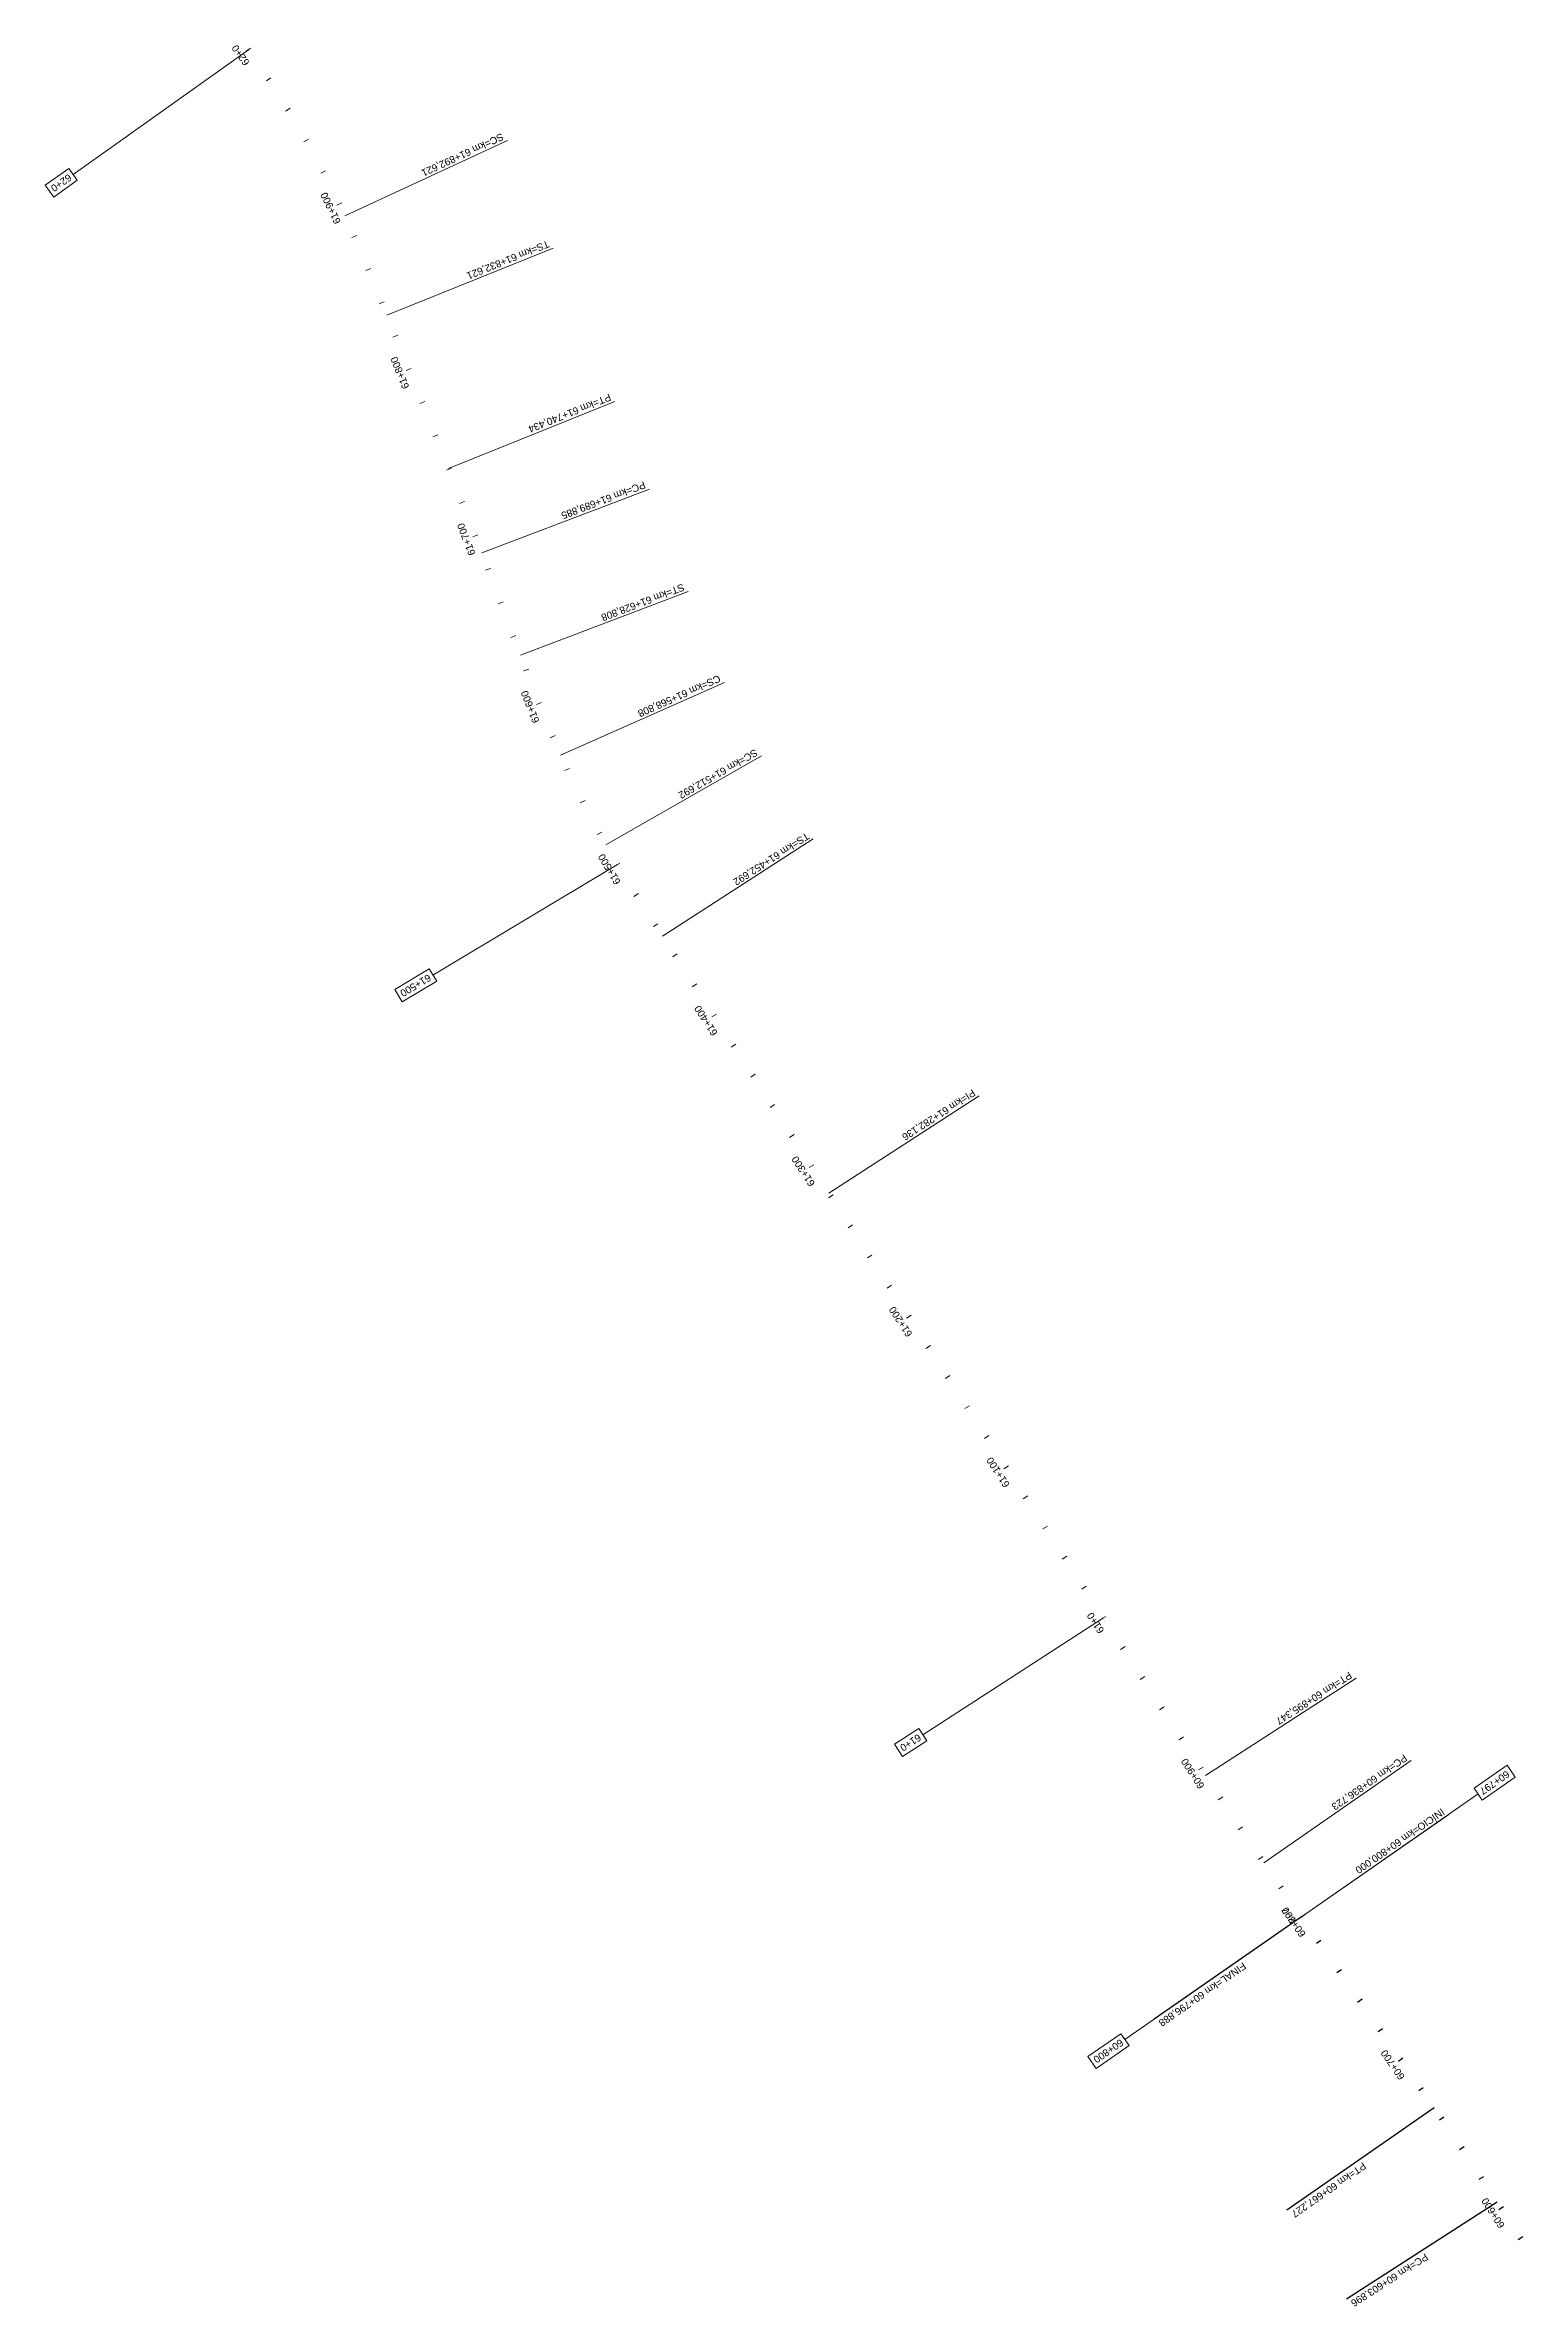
# Model space of a CAD drawing. Header units: metres. Extents: x 286368 to 330619, y 7396693 to 7466163.
# Drawn here: x 307315 to 308139, y 7433747 to 7435008 of the extents above; entities that cross this region are included whole.
import ezdxf

# ---------------------------------------------------------------- set-up
doc = ezdxf.new("R2010")
doc.units = ezdxf.units.M
doc.header["$MEASUREMENT"] = 0
for name, color, linetype, lineweight in [('U-HZ-ESTACAS', 3, 'Continuous', 30), ('U-HZ-KM', 1, 'Continuous', 20), ('U-HZ-NOTAVEIS', 2, 'Continuous', 30)]:
    doc.layers.add(name, color=color, linetype=linetype, lineweight=lineweight)
doc.layers.add('U-HZ-TRAÇO', color=3, linetype='TIC_LINE')
doc.styles.add('ARIAL', font='arial.ttf')
doc.styles.get("Standard").update_dxf_attribs({"font": 'arial.ttf'})
doc.linetypes.add('TIC_LINE', pattern='A,3.5,-0.25,["TIC",Standard,S=0.175,R=0,X=-0.05,Y=-0.1],-0.5', length=4.25)

msp = doc.modelspace()

# ---------------------------------------------------------------- texts
at = {"layer": 'U-HZ-ESTACAS', "style": 'ARIAL'}
for s, rotation, p in [('62+0', 125.4054, (307429.1, 7434998.2)), ('61+900', 115.6112, (307479.9, 7434909.3)), ('61+800', 111.9503, (307518, 7434817.1)), ('61+700', 111.0236, (307554.9, 7434724.2)), ('61+600', 111.5122, (307590.6, 7434630.8)), ('61+500', 120.9452, (307636, 7434541.2)), ('61+400', 122.8881, (307690.1, 7434457)), ('61+300', 122.8881, (307744.4, 7434373)), ('61+200', 122.8881, (307798.7, 7434289.1)), ('61+100', 122.8881, (307853, 7434205.1)), ('61+0', 122.8881, (307905.7, 7434123.7)), ('60+900', 122.8881, (307961.6, 7434037.1)), ('60+797', 124.8075, (308018.1, 7433954.5)), ('60+800', 124.8075, (308018.1, 7433954.5)), ('60+700', 124.8075, (308073.4, 7433874.9)), ('60+600', 122.734, (308129.1, 7433792))]:
    msp.add_text(s, height=4, rotation=rotation, dxfattribs=at).set_placement(p)
at = {"layer": 'U-HZ-KM', "style": 'ARIAL'}
for s, rotation, p in [('62+0', 215.4054, (307327.8, 7434936.3)), ('61+500', 210.9452, (307528.5, 7434490)), ('61+0', 212.8881, (307801.7, 7434066.3)), ('60+797', 214.8075, (308129.8, 7434045.9)), ('60+800', 214.8075, (307914.4, 7433896.2))]:
    msp.add_text(s, height=4, rotation=rotation, dxfattribs=at).set_placement(p)
at = {"layer": 'U-HZ-NOTAVEIS', "style": 'ARIAL'}
for s, rotation, p in [('FINAL=km 60+796,888', 214.8075, (307982.8, 7433938.9)), ('PT=km 60+667,227', 214.8075, (308049.7, 7433827.4)), ('PC=km 60+603,896', 212.734, (308084.4, 7433776.6))]:
    msp.add_text(s, height=4, rotation=rotation, dxfattribs=at).set_placement(p)
at = {"layer": 'U-HZ-NOTAVEIS', "linetype": 'TIC_LINE', "lineweight": 20, "char_height": 4, "attachment_point": 1, "style": 'ARIAL'}
for s, insert, rotation in [('{\\C256;SC=km 61+892,621}', (307571, 7434955.3), 204.8885), ('{\\C256;TS=km 61+832,621}', (307596.5, 7434895.4), 201.9503), ('{\\C256;PT=km 61+740,434}', (307630.9, 7434809.9), 201.9503), ('{\\C256;PC=km 61+689,885}', (307650.1, 7434761), 200.7918), ('{\\C256;ST=km 61+628,808}', (307671.8, 7434703.9), 200.7918), ('{\\C256;CS=km 61+568,808}', (307692, 7434653.1), 203.917), ('{\\C256;SC=km 61+512,692}', (307712.7, 7434612), 209.7629), ('{\\C256;TS=km 61+452,692}', (307741.5, 7434565.6), 212.8881), ('{\\C256;PI=km 61+282,136}', (307834.1, 7434422.4), 212.8881), ('{\\C256;PT=km 60+895,347}', (308044.1, 7434097.6), 212.8881), ('{\\C256;PC=km 60+836,723}', (308074.9, 7434051.6), 214.8075), ('{\\C256;INÍCIO=km 60+800,000}', (308095.8, 7434021.5), 214.8075)]:
    msp.add_mtext(s, dxfattribs=dict(at, insert=insert, rotation=rotation))

# ---------------------------------------------------------------- blocks, each defined once
blk = doc.blocks.new('AeccTick (TIC)')
at = {"layer": 'U-HZ-TRAÇO', "lineweight": -2}
blk.add_line((0, 0.75), (0, -0.75), dxfattribs=at)
blk = doc.blocks.new('AeccTickLine')
at = {"layer": 'U-HZ-TRAÇO', "lineweight": -2}
blk.add_line((0, 1), (0, -1), dxfattribs=at)

# ---------------------------------------------------------------- linework, layer by layer
at = {"layer": 'U-HZ-KM', "linetype": 'Continuous', "lineweight": 0}
for p, q in [((307428.2, 7435005.3), (307330.4, 7434935.8)), ((307328, 7434939.1), (307314.9, 7434929.7)), ((307319.6, 7434923.1), (307332.7, 7434932.5)), ((307332.7, 7434932.5), (307328, 7434939.1)), ((307314.9, 7434929.7), (307319.6, 7434923.1)), ((307634, 7434550.9), (307531.1, 7434489.2)), ((307529, 7434492.7), (307509.9, 7434481.2)), ((307533.2, 7434485.8), (307529, 7434492.7)), ((307509.9, 7434481.2), (307514, 7434474.3)), ((307514, 7434474.3), (307533.2, 7434485.8)), ((307905.1, 7434130.8), (307804.3, 7434065.6)), ((307802.1, 7434069), (307788.6, 7434060.3)), ((307793, 7434053.5), (307806.5, 7434062.2)), ((307806.5, 7434062.2), (307802.1, 7434069)), ((307788.6, 7434060.3), (307793, 7434053.5)), ((308130.1, 7434048.6), (308111.7, 7434035.9)), ((308116.3, 7434029.2), (308134.7, 7434042)), ((308134.7, 7434042), (308130.1, 7434048.6)), ((308015.5, 7433964.1), (308114, 7434032.6)), ((308111.7, 7434035.9), (308116.3, 7434029.2)), ((308015.5, 7433964.1), (307917, 7433895.6)), ((307914.7, 7433898.9), (307896.3, 7433886.1)), ((307919.3, 7433892.3), (307914.7, 7433898.9)), ((307896.3, 7433886.1), (307900.9, 7433879.5)), ((307900.9, 7433879.5), (307919.3, 7433892.3))]:
    msp.add_line(p, q, dxfattribs=at)
at = {"layer": 'U-HZ-NOTAVEIS', "color": 1, "linetype": 'Continuous', "lineweight": 0}
for p, q in [((307482, 7434912.6), (307572.7, 7434954.6)), ((307505.4, 7434857.3), (307598.1, 7434894.7)), ((307539.8, 7434771.8), (307632.6, 7434809.2)), ((307558.3, 7434724.7), (307651.8, 7434760.2)), ((307579.9, 7434667.6), (307673.4, 7434703.1)), ((307602.3, 7434611.9), (307693.7, 7434652.5)), ((307627.6, 7434561.9), (307714.4, 7434611.5)), ((307659.2, 7434510.9), (307743.2, 7434565.2)), ((307751.9, 7434367.7), (307835.8, 7434422)), ((307961.9, 7434042.9), (308045.9, 7434097.2)), ((307994.5, 7433994.2), (308076.6, 7434051.3)), ((308015.5, 7433964.1), (308097.6, 7434021.2))]:
    msp.add_line(p, q, dxfattribs=at)
at = {"layer": 'U-HZ-NOTAVEIS', "color": 1, "linetype": 'Continuous', "lineweight": -3}
for p, q in [((308015.5, 7433964.1), (307933.4, 7433907)), ((308089.5, 7433857.6), (308007.4, 7433800.5)), ((308124.7, 7433805), (308040.6, 7433750.9))]:
    msp.add_line(p, q, dxfattribs=at)

# ---------------------------------------------------------------- block references
at = {"layer": 'U-HZ-TRAÇO', "linetype": 'Continuous', "lineweight": 20}
for p, xscale, yscale, zscale, rotation in [((307428.2, 7435005.3), 2, 2, 2, 125.40538462177), ((307478.9, 7434919.2), 1.999999999999999, 1.999999999999999, 1.999999999999999, 115.6112342776707), ((307517.6, 7434827), 2, 2, 2, 111.9502920357431), ((307554.7, 7434734.2), 2, 2, 2, 111.0236234797916), ((307590.3, 7434640.7), 2, 2, 2, 111.5122456080658), ((307634, 7434550.9), 2, 2, 2, 120.9451898054685), ((307687.9, 7434466.7), 2, 2, 2, 122.888106243812), ((307742.2, 7434382.7), 2, 2, 2, 122.888106243812), ((307796.5, 7434298.7), 1.999999999999999, 1.999999999999999, 1.999999999999999, 122.8881054647873), ((307850.8, 7434214.8), 1.999999999999999, 1.999999999999999, 1.999999999999999, 122.8881054647873), ((307905.1, 7434130.8), 1.999999999999999, 1.999999999999999, 1.999999999999999, 122.8881054647873), ((307959.4, 7434046.8), 1.999999999999999, 1.999999999999999, 1.999999999999999, 122.8881054647873), ((308015.5, 7433964.1), 2, 2, 2, 124.8074858499906)]:
    msp.add_blockref('AeccTick (TIC)', p, dxfattribs=dict(at, xscale=xscale, yscale=yscale, zscale=zscale, rotation=rotation))
at = {"layer": 'U-HZ-TRAÇO', "linetype": 'TIC_LINE', "lineweight": 20}
for p, xscale, yscale, zscale, rotation in [((307439.5, 7434988.8), 2, 2, 2, 123.4465545529577), ((307450.2, 7434971.9), 2, 2, 2, 121.4877244841446), ((307460.4, 7434954.7), 2, 2, 2, 119.5288944153048), ((307469.9, 7434937.1), 1.999999999999999, 1.999999999999999, 1.999999999999999, 117.5700643465032), ((307487.2, 7434901.1), 2, 2, 2, 113.7824158797018), ((307495.1, 7434882.7), 1.999999999999999, 1.999999999999999, 1.999999999999999, 112.5621017990224), ((307502.6, 7434864.1), 2, 2, 2, 111.9947310746175), ((307510.1, 7434845.6), 2, 2, 2, 111.9502920357431), ((307525.1, 7434808.5), 2, 2, 2, 111.9502920357431), ((307532.5, 7434789.9), 2, 2, 2, 111.9502920357431), ((307540, 7434771.4), 2, 2, 2, 111.9403559519898), ((307547.4, 7434752.8), 2, 2, 2, 111.4819897158872), ((307561.8, 7434715.5), 2, 2, 2, 110.7918012462535), ((307568.9, 7434696.8), 2, 2, 2, 110.7918012462535), ((307576, 7434678.1), 2, 2, 2, 110.7918012462535), ((307583.1, 7434659.4), 1.999999999999999, 1.999999999999999, 1.999999999999999, 110.8591483152451), ((307597.8, 7434622.2), 2, 2, 2, 112.8598371980149), ((307605.9, 7434603.9), 2, 2, 2, 114.8345760161982), ((307614.6, 7434585.9), 2, 2, 2, 116.9180589075511), ((307624, 7434568.3), 2, 2, 2, 119.0015417990022), ((307644.5, 7434533.9), 2, 2, 2, 122.2407112870946), ((307655.3, 7434517.1), 2, 2, 2, 122.8417384715924), ((307666.1, 7434500.3), 2, 2, 2, 122.888106243812), ((307677, 7434483.5), 2, 2, 2, 122.888106243812), ((307698.7, 7434449.9), 2, 2, 2, 122.888106243812), ((307709.6, 7434433.1), 2, 2, 2, 122.888106243812), ((307720.4, 7434416.3), 2, 2, 2, 122.888106243812), ((307731.3, 7434399.5), 2, 2, 2, 122.888106243812), ((307753, 7434365.9), 1.999999999999999, 1.999999999999999, 1.999999999999999, 122.8881054647873), ((307763.9, 7434349.1), 1.999999999999999, 1.999999999999999, 1.999999999999999, 122.8881054647873), ((307774.7, 7434332.3), 1.999999999999999, 1.999999999999999, 1.999999999999999, 122.8881054647873), ((307785.6, 7434315.5), 1.999999999999999, 1.999999999999999, 1.999999999999999, 122.8881054647873), ((307807.3, 7434281.9), 1.999999999999999, 1.999999999999999, 1.999999999999999, 122.8881054647873), ((307818.2, 7434265.1), 1.999999999999999, 1.999999999999999, 1.999999999999999, 122.8881054647873), ((307829, 7434248.3), 1.999999999999999, 1.999999999999999, 1.999999999999999, 122.8881054647873), ((307839.9, 7434231.6), 1.999999999999999, 1.999999999999999, 1.999999999999999, 122.8881054647873), ((307861.6, 7434198), 1.999999999999999, 1.999999999999999, 1.999999999999999, 122.8881054647873), ((307872.5, 7434181.2), 1.999999999999999, 1.999999999999999, 1.999999999999999, 122.8881054647873), ((307883.3, 7434164.4), 1.999999999999999, 1.999999999999999, 1.999999999999999, 122.8881054647873), ((307894.2, 7434147.6), 1.999999999999999, 1.999999999999999, 1.999999999999999, 122.8881054647873), ((307915.9, 7434114), 1.999999999999999, 1.999999999999999, 1.999999999999999, 122.8881054647873), ((307926.8, 7434097.2), 1.999999999999999, 1.999999999999999, 1.999999999999999, 122.8881054647873), ((307937.6, 7434080.4), 1.999999999999999, 1.999999999999999, 1.999999999999999, 122.8881054647873), ((307948.5, 7434063.6), 1.999999999999999, 1.999999999999999, 1.999999999999999, 122.8881054647873), ((307970.3, 7434030.1), 1.999999999999999, 1.999999999999999, 1.999999999999999, 123.3905649753927), ((307981.4, 7434013.4), 2, 2, 2, 124.0453738841106), ((307992.7, 7433996.9), 2, 2, 2, 124.7001827928267), ((308004.1, 7433980.5), 2, 2, 2, 124.8074858499906)]:
    msp.add_blockref('AeccTick (TIC)', p, dxfattribs=dict(at, xscale=xscale, yscale=yscale, zscale=zscale, rotation=rotation))
at = {"layer": 'U-HZ-TRAÇO', "linetype": 'Continuous', "lineweight": -3, "xscale": 1.5, "yscale": 1.5, "zscale": 1.5}
for p, rotation in [((308015.5, 7433964.1), 124.8074858518007), ((308025.1, 7433950.2), 124.8074858518007), ((308036.5, 7433933.8), 124.8074858518007), ((308048, 7433917.4), 124.8074858518007), ((308059.4, 7433900.9), 124.8074858518007), ((308070.8, 7433884.5), 124.8074858518007), ((308082.2, 7433868.1), 124.8074858518007), ((308093.6, 7433851.7), 124.5708866678802), ((308104.9, 7433835.1), 123.916077759169), ((308115.9, 7433818.5), 123.2612688504412), ((308126.8, 7433801.7), 122.7340043702151), ((308137.6, 7433784.9), 122.7340043702151)]:
    msp.add_blockref('AeccTickLine', p, dxfattribs=dict(at, rotation=rotation))

msp.set_redraw_order([(e.dxf.handle, doc.entitydb.next_handle()) for e in msp.query("TEXT MTEXT ATTDEF DIMENSION ARC_DIMENSION")])  # texts and dimensions are drawn at this point

doc.saveas('drawing.dxf')
